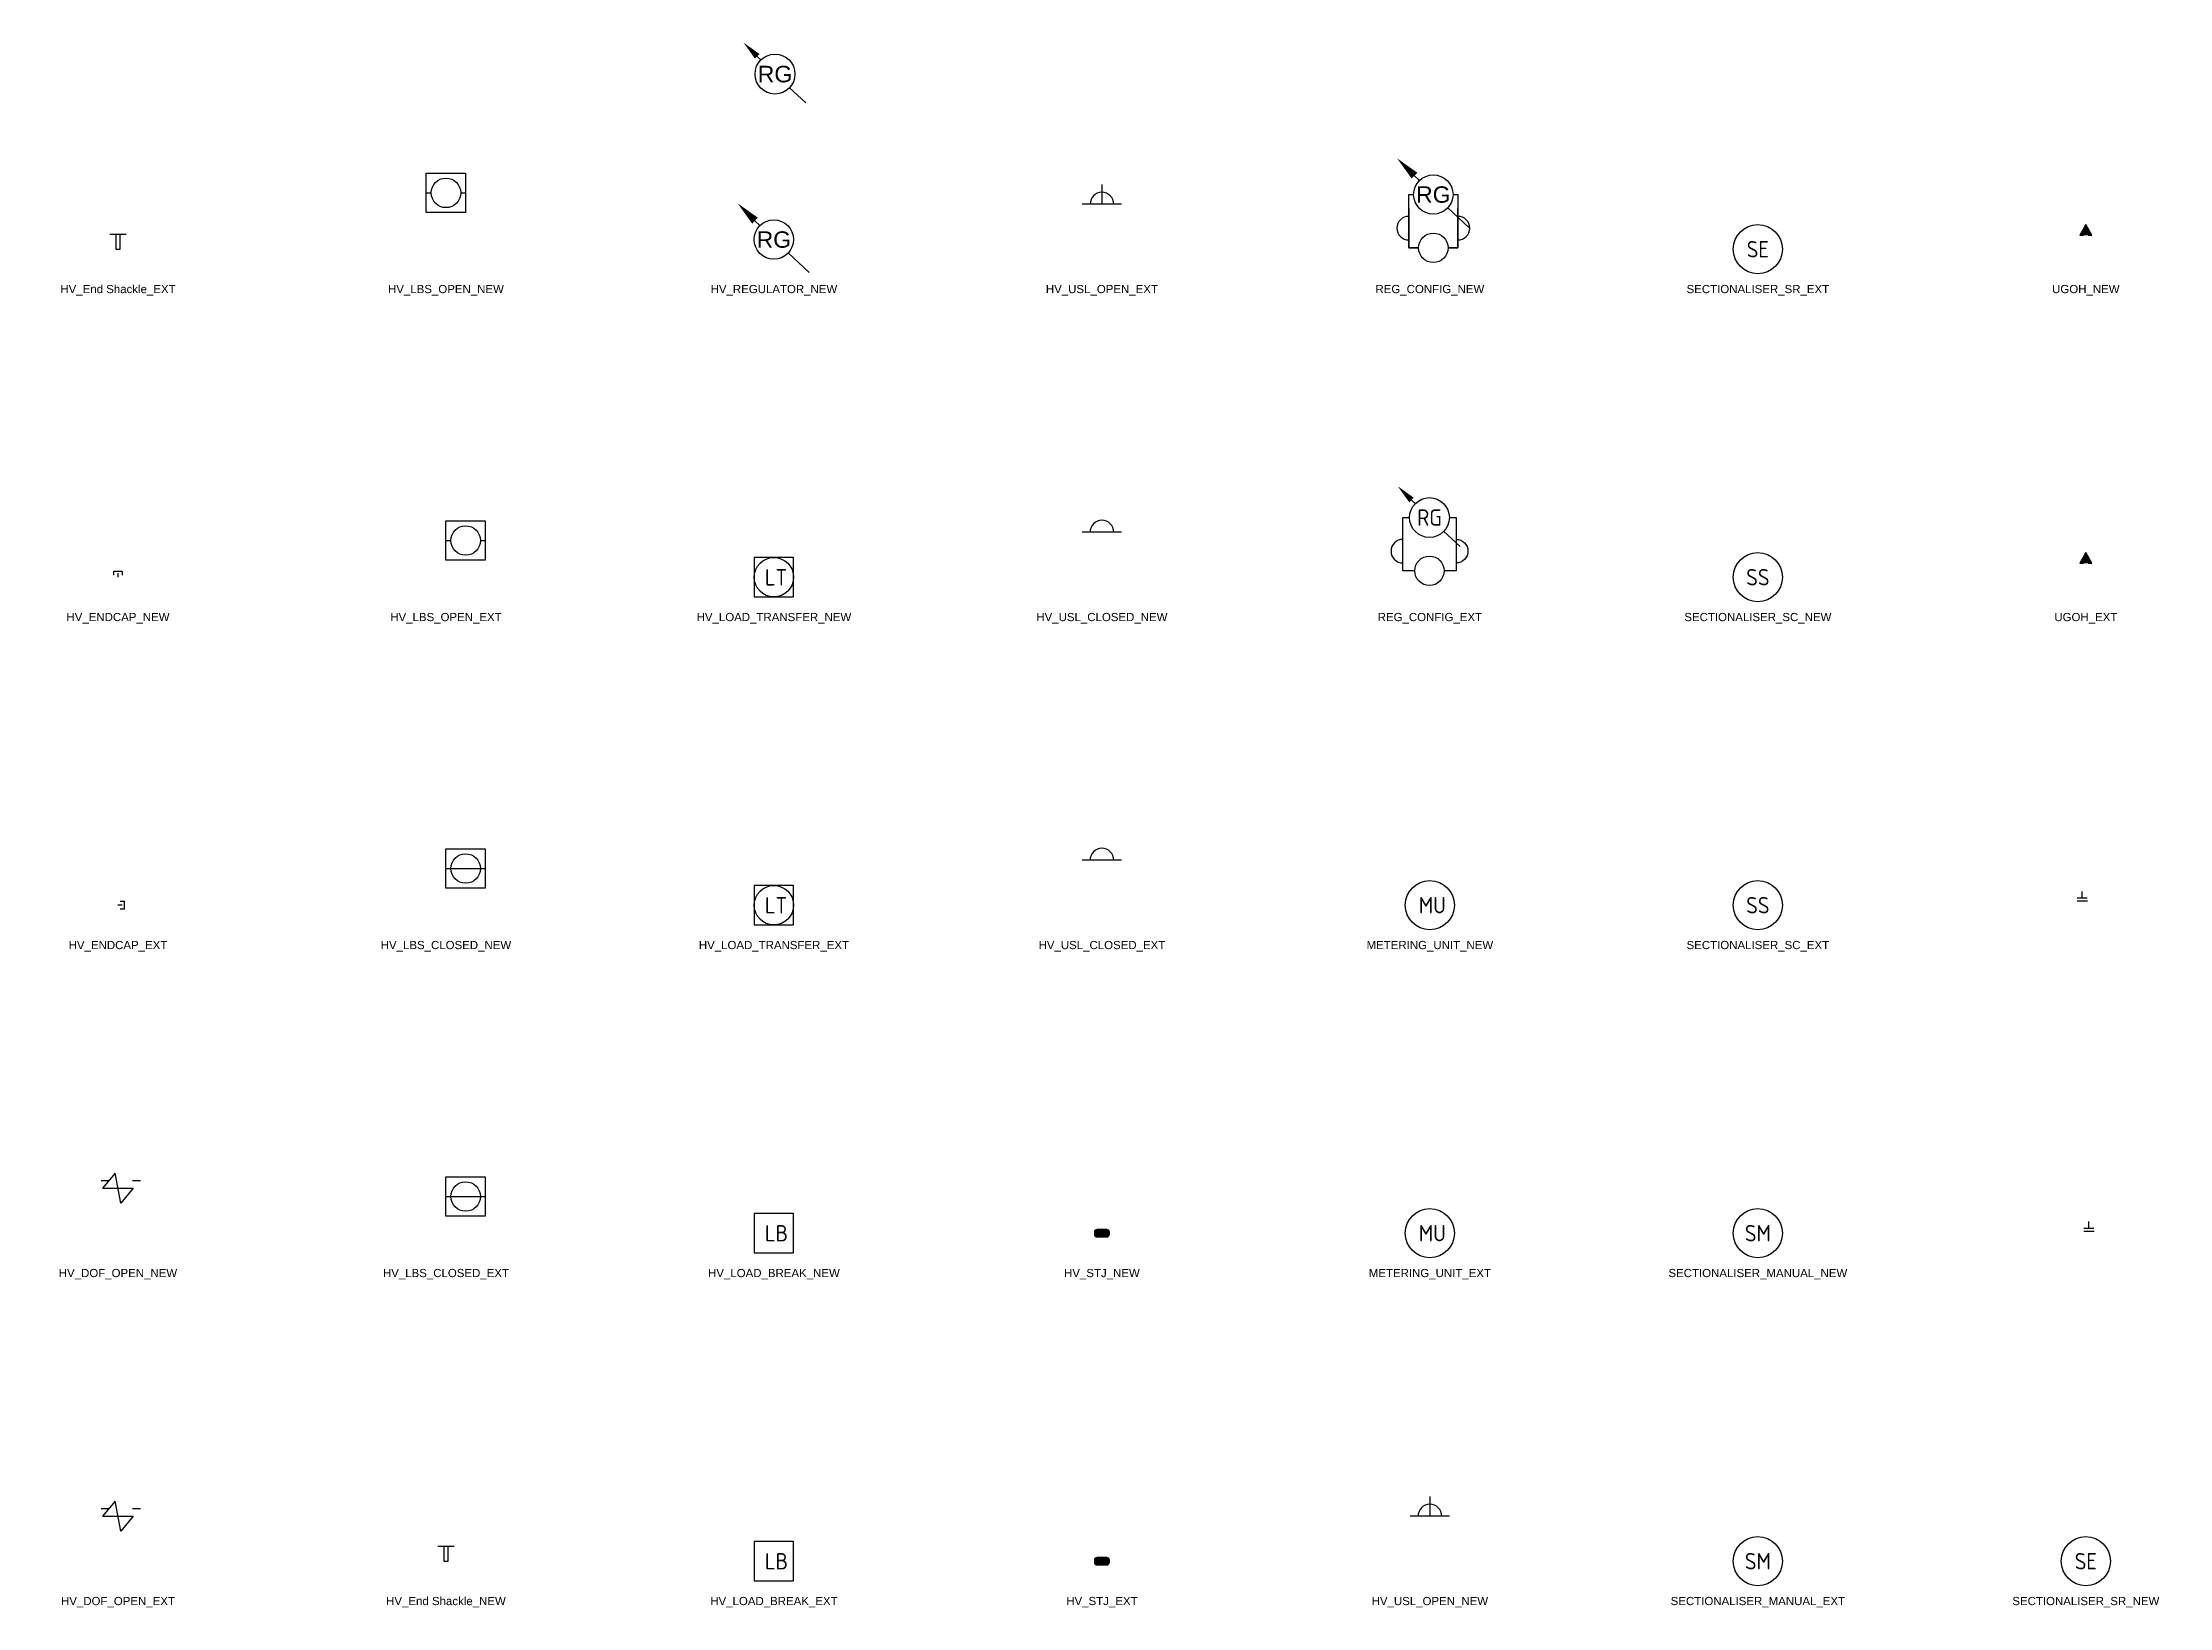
# Model space of a CAD drawing. Header units: metres. Extents: x -282 to 3977, y 160 to 949.
# Drawn here: x 310.1 to 569.5, y 648.3 to 839.1 of the extents above; entities that cross this region are included whole.
import ezdxf
from ezdxf.enums import TextEntityAlignment as Align

# ---------------------------------------------------------------- set-up
doc = ezdxf.new("R2010")
doc.units = ezdxf.units.M
doc.layers.get('0').update_dxf_attribs({"color": 6})
for name, color, linetype in [('Equip_SP_HV_EXT', 7, 'Continuous'), ('Equip_SP_HV_NEW', 2, 'Continuous'), ('Features_HIDE', 1, 'Continuous')]:
    doc.layers.add(name, color=color, linetype=linetype)
doc.styles.add('ARIAL', font='ARIAL.TTF', dxfattribs={"height": 2})
doc.styles.add('HVSW_LABEL', font='ARIAL.TTF', dxfattribs={"height": 3.5})
doc.styles.add('iecISOCP', font='isocp.shx')
doc.styles.add('IESYMBOL1', font='isocp.shx')
doc.styles.get("Standard").update_dxf_attribs({"font": 'ARIAL.TTF'})
doc.styles.add('SWITCH_LABEL', font='ARIAL.TTF', dxfattribs={"height": 2.5})

msp = doc.modelspace()

# ---------------------------------------------------------------- texts
at = {"layer": 'Equip_SP_HV_EXT', "char_height": 1, "attachment_point": 5, "bg_fill": 3, "box_fill_scale": 1.2, "bg_fill_color": 256, "bg_fill_transparency": 0}
for s, insert, width in [('HV_End Shackle_EXT', (319.27, 808.91), 18), ('HV_USL_OPEN_EXT', (439.27, 808.91), 15), ('HV_LBS_OPEN_EXT', (359.27, 768.91), 15), ('REG_CONFIG_EXT', (479.27, 768.91), 14), ('UGOH_EXT', (559.27, 768.91), 8), ('HV_ENDCAP_EXT', (319.27, 728.91), 13), ('HV_LOAD_TRANSFER_EXT', (399.27, 728.91), 20), ('HV_USL_CLOSED_EXT', (439.27, 728.91), 17), ('HV_LBS_CLOSED_EXT', (359.27, 688.91), 17), ('HV_DOF_OPEN_EXT', (319.27, 648.91), 15), ('HV_LOAD_BREAK_EXT', (399.27, 648.91), 17), ('HV_STJ_EXT', (439.27, 648.91), 10)]:
    msp.add_mtext(s, dxfattribs=dict(at, insert=insert, width=width))
at = {"layer": 'Equip_SP_HV_NEW', "char_height": 1, "attachment_point": 5, "bg_fill": 3, "box_fill_scale": 1.2, "bg_fill_color": 256, "bg_fill_transparency": 0}
for s, insert, width in [('HV_LBS_OPEN_NEW', (359.27, 808.91), 15), ('HV_REGULATOR_NEW', (399.27, 808.91), 16), ('REG_CONFIG_NEW', (479.27, 808.91), 14), ('UGOH_NEW', (559.27, 808.91), 8), ('HV_ENDCAP_NEW', (319.27, 768.91), 13), ('HV_LOAD_TRANSFER_NEW', (399.27, 768.91), 20), ('HV_USL_CLOSED_NEW', (439.27, 768.91), 17), ('HV_LBS_CLOSED_NEW', (359.27, 728.91), 17), ('HV_DOF_OPEN_NEW', (319.27, 688.91), 15), ('HV_LOAD_BREAK_NEW', (399.27, 688.91), 17), ('HV_STJ_NEW', (439.27, 688.91), 10), ('HV_End Shackle_NEW', (359.27, 648.91), 18), ('HV_USL_OPEN_NEW', (479.27, 648.91), 15)]:
    msp.add_mtext(s, dxfattribs=dict(at, insert=insert, width=width))

# ---------------------------------------------------------------- blocks, each defined once
blk = doc.blocks.new('*U112')
for tag, flags, p in [('STATE', 9, (1.5, -1.6)), ('Z', 1, (1.5, -2.2)), ('MAINTAINED_BY', 9, (1.5, -1.4)), ('USAGE', 9, (1.5, -1.8)), ('NOTES', 9, (1.5, -2))]:
    blk.add_attdef(tag, text='', height=0.2, dxfattribs=dict(flags=flags)).set_placement(p, align=Align.MIDDLE_LEFT)
blk.add_wipeout([(-0.25, 0), (-0.25, 1.81), (0.25, 1.81), (0.25, 0)])
blk.add_line((1, 1.81), (-1, 1.81))
blk.add_lwpolyline([(-0.25, 0), (0.25, 0), (0.25, 1.81), (-0.25, 1.81)], close=True)
at = {"flags": 9}
for tag, p in [('CONNECTOR_TYPE', (1.5, 0)), ('CONSTRUCTED_VOLTAGE', (1.5, -0.2)), ('OPERATING_VOLTAGE', (1.5, -0.6)), ('ORIENTATION', (1.5, -0.8)), ('OWNED_BY', (1.5, -1)), ('OPERATED_BY', (1.5, -1.2)), ('NO_PHASES', (1.5, -0.4))]:
    blk.add_attdef(tag, text='', height=0.2, dxfattribs=at).set_placement(p, align=Align.MIDDLE_LEFT)
blk = doc.blocks.new('*U96')
blk.add_line((0, 4.48), (4.8, 4.48))
for points in [[(0, 4.48), (0, 6.87), (4.8, 6.87), (4.8, 2.08), (0, 2.08), (0, 4.48)], [(4.2, 4.48), (4.8, 4.48)]]:
    blk.add_lwpolyline(points)
blk.add_circle((2.4, 4.48), 1.8)
for tag, height, flags, p in [('ASSET_NUM', 2.5, 8, (2, 2)), ('ACTUAL_STATUS', 0.2, 9, (1.5, 0)), ('CONSTRUCTED_VOLTAGE', 0.2, 9, (1.5, -0.2)), ('OPERATING_VOLTAGE', 0.2, 9, (1.5, -0.6)), ('ORIENTATION', 0.2, 9, (1.5, -0.8)), ('OWNED_BY', 0.2, 9, (1.5, -1)), ('OPERATED_BY', 0.2, 9, (1.5, -1.2)), ('SWITCH_TYPE', 0.2, 9, (1.5, -1.6)), ('STREETNAME', 0.2, 9, (1.5, -2.6)), ('NO_PHASES', 0.2, 9, (1.5, -0.4)), ('MAINTAINED_BY', 0.2, 9, (1.5, -1.4)), ('USAGE', 0.2, 9, (1.5, -1.8)), ('LEGEND', 0.2, 9, (1.5, -2)), ('LOCATION', 0.2, 9, (1.5, -2.2)), ('NOTES', 0.2, 9, (1.5, -2.4)), ('SUBURB', 0.2, 9, (1.5, -2.8)), ('Z', 0.2, 1, (1.5, -3.2)), ('LABEL_ALIGNMENT', 0.2, 9, (1.5, -3))]:
    blk.add_attdef(tag, text='', height=height, dxfattribs=dict(flags=flags)).set_placement(p, align=Align.MIDDLE_LEFT)
blk = doc.blocks.new('*U103')
blk.add_line((0, 4.48), (4.8, 4.48))
blk.add_lwpolyline([(0, 4.48), (0, 6.87), (4.8, 6.87), (4.8, 2.08), (0, 2.08), (0, 4.48)])
blk.add_circle((2.4, 4.48), 1.8)
for tag, height, flags, p in [('ASSET_NUM', 3.5, 8, (2, 2)), ('ACTUAL_STATUS', 0.2, 9, (1.5, 0)), ('CONSTRUCTED_VOLTAGE', 0.2, 9, (1.5, -0.2)), ('OPERATING_VOLTAGE', 0.2, 9, (1.5, -0.6)), ('ORIENTATION', 0.2, 9, (1.5, -0.8)), ('OWNED_BY', 0.2, 9, (1.5, -1)), ('OPERATED_BY', 0.2, 9, (1.5, -1.2)), ('STATE', 0.2, 9, (1.5, -1.6)), ('SWITCH_TYPE', 0.2, 9, (1.5, -1.8)), ('NO_PHASES', 0.2, 9, (1.5, -0.4)), ('MAINTAINED_BY', 0.2, 9, (1.5, -1.4)), ('USAGE', 0.2, 9, (1.5, -2)), ('LEGEND', 0.2, 9, (1.5, -2.2)), ('LOCATION', 0.2, 9, (1.5, -2.4)), ('NOTES', 0.2, 9, (1.5, -2.6)), ('STREETNAME', 0.2, 9, (1.5, -2.8)), ('SUBURB', 0.2, 9, (1.5, -3)), ('Z', 0.2, 1, (1.5, -3.4)), ('LABEL_ALIGNMENT', 0.2, 9, (1.5, -3.2))]:
    blk.add_attdef(tag, text='', height=height, dxfattribs=dict(flags=flags)).set_placement(p, align=Align.MIDDLE_LEFT)
blk = doc.blocks.new('*U97')
for p, q in [((0, 4.48), (0.6, 4.48)), ((4.2, 4.48), (4.8, 4.48))]:
    blk.add_line(p, q)
blk.add_lwpolyline([(0, 4.48), (0, 6.87), (4.8, 6.87), (4.8, 2.08), (0, 2.08), (0, 4.48)])
blk.add_circle((2.4, 4.48), 1.8)
for tag, height, flags, p in [('ASSET_NUM', 2.5, 8, (2, 2)), ('ACTUAL_STATUS', 0.2, 9, (1.5, 0)), ('CONSTRUCTED_VOLTAGE', 0.2, 9, (1.5, -0.2)), ('OPERATING_VOLTAGE', 0.2, 9, (1.5, -0.6)), ('ORIENTATION', 0.2, 9, (1.5, -0.8)), ('OWNED_BY', 0.2, 9, (1.5, -1)), ('OPERATED_BY', 0.2, 9, (1.5, -1.2)), ('SWITCH_TYPE', 0.2, 9, (1.5, -1.6)), ('STREETNAME', 0.2, 9, (1.5, -2.6)), ('NO_PHASES', 0.2, 9, (1.5, -0.4)), ('MAINTAINED_BY', 0.2, 9, (1.5, -1.4)), ('USAGE', 0.2, 9, (1.5, -1.8)), ('LEGEND', 0.2, 9, (1.5, -2)), ('LOCATION', 0.2, 9, (1.5, -2.2)), ('NOTES', 0.2, 9, (1.5, -2.4)), ('SUBURB', 0.2, 9, (1.5, -2.8)), ('Z', 0.2, 1, (1.5, -3.2)), ('LABEL_ALIGNMENT', 0.2, 9, (1.5, -3))]:
    blk.add_attdef(tag, text='', height=height, dxfattribs=dict(flags=flags)).set_placement(p, align=Align.MIDDLE_LEFT)
blk = doc.blocks.new('*U104')
for p, q in [((-2.4, 6.87), (-1.8, 6.87)), ((1.8, 6.87), (2.4, 6.87))]:
    blk.add_line(p, q)
blk.add_lwpolyline([(-2.4, 6.87), (-2.4, 9.27), (2.4, 9.27), (2.4, 4.48), (-2.4, 4.48), (-2.4, 6.87)])
blk.add_circle((0, 6.87), 1.8)
for tag, height, flags, p in [('ASSET_NUM', 3.5, 8, (2, 2)), ('ACTUAL_STATUS', 0.2, 9, (1.5, 0)), ('CONSTRUCTED_VOLTAGE', 0.2, 9, (1.5, -0.2)), ('OPERATING_VOLTAGE', 0.2, 9, (1.5, -0.6)), ('ORIENTATION', 0.2, 9, (1.5, -0.8)), ('OWNED_BY', 0.2, 9, (1.5, -1)), ('OPERATED_BY', 0.2, 9, (1.5, -1.2)), ('STATE', 0.2, 9, (1.5, -1.6)), ('SWITCH_TYPE', 0.2, 9, (1.5, -1.8)), ('NO_PHASES', 0.2, 9, (1.5, -0.4)), ('MAINTAINED_BY', 0.2, 9, (1.5, -1.4)), ('USAGE', 0.2, 9, (1.5, -2)), ('LEGEND', 0.2, 9, (1.5, -2.2)), ('LOCATION', 0.2, 9, (1.5, -2.4)), ('NOTES', 0.2, 9, (1.5, -2.6)), ('STREETNAME', 0.2, 9, (1.5, -2.8)), ('SUBURB', 0.2, 9, (1.5, -3)), ('Z', 0.2, 1, (1.5, -3.4)), ('LABEL_ALIGNMENT', 0.2, 9, (1.5, -3.2))]:
    blk.add_attdef(tag, text='', height=height, dxfattribs=dict(flags=flags)).set_placement(p, align=Align.MIDDLE_LEFT)
blk = doc.blocks.new('HV_DOF_OPEN_EXT')
for p, q in [((-2.07, 6.42), (-1.11, 6.42)), ((1.77, 6.42), (2.73, 6.42))]:
    blk.add_line(p, q)
blk.add_lwpolyline([(-0.34, 7.34), (-1.87, 5.5), (1.87, 5.5), (0.34, 3.66)], close=True)
for tag, height, flags, p in [('ASSET_NUM', 2.5, 8, (2, 2)), ('STREET_CODE', 0.2, 9, (1.5, 0)), ('ACTUAL_STATUS', 0.2, 9, (1.5, -0.2)), ('CONSTRUCTED_VOLTAGE', 0.2, 9, (1.5, -0.4)), ('OPERATING_VOLTAGE', 0.2, 9, (1.5, -0.8)), ('ORIENTATION', 0.2, 9, (1.5, -1)), ('OWNED_BY', 0.2, 9, (1.5, -1.2)), ('OPERATED_BY', 0.2, 9, (1.5, -1.4)), ('STATE', 0.2, 9, (1.5, -1.8)), ('SWITCH_TYPE', 0.2, 9, (1.5, -2)), ('NO_PHASES', 0.2, 9, (1.5, -0.6)), ('MAINTAINED_BY', 0.2, 9, (1.5, -1.6)), ('USAGE', 0.2, 9, (1.5, -2.2)), ('LEGEND', 0.2, 9, (1.5, -2.4)), ('LOCATION', 0.2, 9, (1.5, -2.6)), ('STREETNAME', 0.2, 9, (1.5, -2.8)), ('SUBURB', 0.2, 9, (1.5, -3)), ('Z', 0.2, 1, (1.5, -3.6)), ('NOTES', 0.2, 9, (1.5, -3.2)), ('LABEL_ALIGNMENT', 0.2, 9, (1.5, -3.4))]:
    blk.add_attdef(tag, text='', height=height, dxfattribs=dict(flags=flags)).set_placement(p, align=Align.MIDDLE_LEFT)
blk = doc.blocks.new('*U102')
for p, q in [((-2.07, 6.42), (-1.11, 6.42)), ((1.77, 6.42), (2.73, 6.42))]:
    blk.add_line(p, q)
blk.add_lwpolyline([(-0.34, 7.34), (-1.87, 5.5), (1.87, 5.5), (0.34, 3.66)], close=True)
for tag, height, flags, p in [('ASSET_NUM', 3.5, 8, (2, 2)), ('STREET_CODE', 0.2, 9, (1.5, 0)), ('ACTUAL_STATUS', 0.2, 9, (1.5, -0.2)), ('CONSTRUCTED_VOLTAGE', 0.2, 9, (1.5, -0.4)), ('OPERATING_VOLTAGE', 0.2, 9, (1.5, -0.8)), ('ORIENTATION', 0.2, 9, (1.5, -1)), ('OWNED_BY', 0.2, 9, (1.5, -1.2)), ('OPERATED_BY', 0.2, 9, (1.5, -1.4)), ('STATE', 0.2, 9, (1.5, -1.8)), ('SWITCH_TYPE', 0.2, 9, (1.5, -2)), ('SUBURB', 0.2, 9, (1.5, -2.6)), ('NO_PHASES', 0.2, 9, (1.5, -0.6)), ('MAINTAINED_BY', 0.2, 9, (1.5, -1.6)), ('USAGE', 0.2, 9, (1.5, -2.2)), ('LEGEND', 0.2, 9, (1.5, -2.4)), ('STREETNAME', 0.2, 9, (1.5, -2.8)), ('Z', 0.2, 1, (1.5, -3.6)), ('LOCATION', 0.2, 9, (1.5, -3)), ('NOTES', 0.2, 9, (1.5, -3.2)), ('LABEL_ALIGNMENT', 0.2, 9, (1.5, -3.4))]:
    blk.add_attdef(tag, text='', height=height, dxfattribs=dict(flags=flags)).set_placement(p, align=Align.MIDDLE_LEFT)
blk = doc.blocks.new('HV_ENDCAP_EXT')
for points in [[(0.5, 0), (0, 0)], [(0.25, 0.5), (0.75, 0.5), (0.75, -0.5), (0.25, -0.5)]]:
    blk.add_lwpolyline(points)
for tag, flags, p in [('CONNECTOR_TYPE', 9, (1.5, 0)), ('CONSTRUCTED_VOLTAGE', 9, (1.5, -0.2)), ('OPERATING_VOLTAGE', 9, (1.5, -0.6)), ('ORIENTATION', 9, (1.5, -0.8)), ('OWNED_BY', 9, (1.5, -1)), ('OPERATED_BY', 9, (1.5, -1.2)), ('STATE', 9, (1.5, -1.6)), ('Z', 1, (1.5, -2.4)), ('NO_PHASES', 9, (1.5, -0.4)), ('MAINTAINED_BY', 9, (1.5, -1.4)), ('USAGE', 9, (1.5, -1.8)), ('LEGEND', 9, (1.5, -2)), ('NOTES', 9, (1.5, -2.2))]:
    blk.add_attdef(tag, text='', height=0.2, dxfattribs=dict(flags=flags)).set_placement(p, align=Align.MIDDLE_LEFT)
blk = doc.blocks.new('HV_ENDCAP_NEW')
for points in [[(-0.5, 0.25), (-0.5, 0.75), (0.5, 0.75), (0.5, 0.25)], [(0, 0.5), (0, 0)]]:
    blk.add_lwpolyline(points)
for tag, flags, p in [('CONNECTOR_TYPE', 9, (1.5, 0)), ('CONSTRUCTED_VOLTAGE', 9, (1.5, -0.2)), ('OPERATING_VOLTAGE', 9, (1.5, -0.6)), ('ORIENTATION', 9, (1.5, -0.8)), ('OWNED_BY', 9, (1.5, -1)), ('OPERATED_BY', 9, (1.5, -1.2)), ('STATE', 9, (1.5, -1.6)), ('Z', 1, (1.5, -2.4)), ('NO_PHASES', 9, (1.5, -0.4)), ('MAINTAINED_BY', 9, (1.5, -1.4)), ('USAGE', 9, (1.5, -1.8)), ('LEGEND', 9, (1.5, -2)), ('NOTES', 9, (1.5, -2.2))]:
    blk.add_attdef(tag, text='', height=0.2, dxfattribs=dict(flags=flags)).set_placement(p, align=Align.MIDDLE_LEFT)
blk = doc.blocks.new('*U113')
for tag, flags, p in [('STATE', 9, (1.5, -1.6)), ('Z', 1, (1.5, -2.2)), ('MAINTAINED_BY', 9, (1.5, -1.4)), ('USAGE', 9, (1.5, -1.8)), ('NOTES', 9, (1.5, -2))]:
    blk.add_attdef(tag, text='', height=0.2, dxfattribs=dict(flags=flags)).set_placement(p, align=Align.MIDDLE_LEFT)
blk.add_wipeout([(-0.25, 0), (-0.25, 1.81), (0.25, 1.81), (0.25, 0)])
blk.add_line((1, 1.81), (-1, 1.81))
blk.add_lwpolyline([(-0.25, 0), (0.25, 0), (0.25, 1.81), (-0.25, 1.81)], close=True)
at = {"flags": 9}
for tag, p in [('CONNECTOR_TYPE', (1.5, 0)), ('CONSTRUCTED_VOLTAGE', (1.5, -0.2)), ('OPERATING_VOLTAGE', (1.5, -0.6)), ('ORIENTATION', (1.5, -0.8)), ('OWNED_BY', (1.5, -1)), ('OPERATED_BY', (1.5, -1.2)), ('NO_PHASES', (1.5, -0.4))]:
    blk.add_attdef(tag, text='', height=0.2, dxfattribs=at).set_placement(p, align=Align.MIDDLE_LEFT)
blk = doc.blocks.new('HV_LOAD_BREAK_EXT')
blk.add_lwpolyline([(-2.4, -2.4), (2.4, -2.4), (2.4, 2.4), (-2.4, 2.4)], close=True)
at = {"insert": (-1.1, 0.99), "char_height": 2, "width": 2.9628, "attachment_point": 1}
blk.add_mtext('{\\Fisocp|c0;LB}', dxfattribs=at)
for tag, height, flags, p in [('ASSET_NUM', 2.5, 8, (2, 2)), ('STREET_CODE', 0.2, 9, (1.5, 0)), ('ACTUAL_STATUS', 0.2, 9, (1.5, -0.2)), ('CONSTRUCTED_VOLTAGE', 0.2, 9, (1.5, -0.4)), ('OPERATING_VOLTAGE', 0.2, 9, (1.5, -0.8)), ('ORIENTATION', 0.2, 9, (1.5, -1)), ('OWNED_BY', 0.2, 9, (1.5, -1.2)), ('OPERATED_BY', 0.2, 9, (1.5, -1.4)), ('STATE', 0.2, 9, (1.5, -1.8)), ('SWITCH_TYPE', 0.2, 9, (1.5, -2)), ('NO_PHASES', 0.2, 9, (1.5, -0.6)), ('MAINTAINED_BY', 0.2, 9, (1.5, -1.6)), ('USAGE', 0.2, 9, (1.5, -2.2)), ('LEGEND', 0.2, 9, (1.5, -2.4)), ('LOCATION', 0.2, 9, (1.5, -2.6)), ('STREETNAME', 0.2, 9, (1.5, -2.8)), ('SUBURB', 0.2, 9, (1.5, -3)), ('Z', 0.2, 1, (1.5, -3.6)), ('NOTES', 0.2, 9, (1.5, -3.2)), ('LABEL_ALIGNMENT', 0.2, 9, (1.5, -3.4))]:
    blk.add_attdef(tag, text='', height=height, dxfattribs=dict(flags=flags)).set_placement(p, align=Align.MIDDLE_LEFT)
blk = doc.blocks.new('*U105')
blk.add_lwpolyline([(-2.4, -2.4), (2.4, -2.4), (2.4, 2.4), (-2.4, 2.4)], close=True)
at = {"insert": (-1.1, 0.99), "char_height": 2, "width": 2.9628, "attachment_point": 1}
blk.add_mtext('{\\Fisocp|c0;LB}', dxfattribs=at)
for tag, height, flags, p in [('ASSET_NUM', 3.5, 8, (2, 2)), ('STREET_CODE', 0.2, 9, (1.5, 0)), ('ACTUAL_STATUS', 0.2, 9, (1.5, -0.2)), ('CONSTRUCTED_VOLTAGE', 0.2, 9, (1.5, -0.4)), ('OPERATING_VOLTAGE', 0.2, 9, (1.5, -0.8)), ('ORIENTATION', 0.2, 9, (1.5, -1)), ('OWNED_BY', 0.2, 9, (1.5, -1.2)), ('OPERATED_BY', 0.2, 9, (1.5, -1.4)), ('STATE', 0.2, 9, (1.5, -1.8)), ('SWITCH_TYPE', 0.2, 9, (1.5, -2)), ('SUBURB', 0.2, 9, (1.5, -2.6)), ('NO_PHASES', 0.2, 9, (1.5, -0.6)), ('MAINTAINED_BY', 0.2, 9, (1.5, -1.6)), ('USAGE', 0.2, 9, (1.5, -2.2)), ('LEGEND', 0.2, 9, (1.5, -2.4)), ('STREETNAME', 0.2, 9, (1.5, -2.8)), ('Z', 0.2, 1, (1.5, -3.6)), ('LOCATION', 0.2, 9, (1.5, -3)), ('NOTES', 0.2, 9, (1.5, -3.2)), ('LABEL_ALIGNMENT', 0.2, 9, (1.5, -3.4))]:
    blk.add_attdef(tag, text='', height=height, dxfattribs=dict(flags=flags)).set_placement(p, align=Align.MIDDLE_LEFT)
blk = doc.blocks.new('HV_LOAD_TRANSFER_EXT')
blk.add_lwpolyline([(-2.4, -2.4), (2.4, -2.4), (2.4, 2.4), (-2.4, 2.4)], close=True)
blk.add_circle((0, 0), 2.4)
at = {"insert": (-1.1, 0.99), "char_height": 2, "width": 2.9628, "attachment_point": 1}
blk.add_mtext('{\\Fisocp|c0;LT}', dxfattribs=at)
for tag, height, flags, p in [('ASSET_NUM', 2.5, 8, (2, 2)), ('STREET_CODE', 0.2, 9, (1.5, 0)), ('ACTUAL_STATUS', 0.2, 9, (1.5, -0.2)), ('CONSTRUCTED_VOLTAGE', 0.2, 9, (1.5, -0.4)), ('OPERATING_VOLTAGE', 0.2, 9, (1.5, -0.8)), ('ORIENTATION', 0.2, 9, (1.5, -1)), ('OWNED_BY', 0.2, 9, (1.5, -1.2)), ('OPERATED_BY', 0.2, 9, (1.5, -1.4)), ('STATE', 0.2, 9, (1.5, -1.8)), ('SWITCH_TYPE', 0.2, 9, (1.5, -2)), ('STREETNAME', 0.2, 9, (1.5, -2.6)), ('NO_PHASES', 0.2, 9, (1.5, -0.6)), ('MAINTAINED_BY', 0.2, 9, (1.5, -1.6)), ('USAGE', 0.2, 9, (1.5, -2.2)), ('LOCATION', 0.2, 9, (1.5, -2.4)), ('SUBURB', 0.2, 9, (1.5, -2.8)), ('Z', 0.2, 1, (1.5, -3.4)), ('NOTES', 0.2, 9, (1.5, -3)), ('LABEL_ALIGNMENT', 0.2, 9, (1.5, -3.2))]:
    blk.add_attdef(tag, text='', height=height, dxfattribs=dict(flags=flags)).set_placement(p, align=Align.MIDDLE_LEFT)
blk = doc.blocks.new('*U106')
blk.add_lwpolyline([(-2.4, -2.4), (2.4, -2.4), (2.4, 2.4), (-2.4, 2.4)], close=True)
blk.add_circle((0, 0), 2.4)
at = {"insert": (-1.1, 0.99), "char_height": 2, "width": 2.9628, "attachment_point": 1}
blk.add_mtext('{\\Fisocp|c0;LT}', dxfattribs=at)
for tag, height, flags, p in [('ASSET_NUM', 3.5, 8, (2, 2)), ('STREET_CODE', 0.2, 9, (1.5, 0)), ('ACTUAL_STATUS', 0.2, 9, (1.5, -0.2)), ('CONSTRUCTED_VOLTAGE', 0.2, 9, (1.5, -0.4)), ('OPERATING_VOLTAGE', 0.2, 9, (1.5, -0.8)), ('ORIENTATION', 0.2, 9, (1.5, -1)), ('OWNED_BY', 0.2, 9, (1.5, -1.2)), ('OPERATED_BY', 0.2, 9, (1.5, -1.4)), ('STATE', 0.2, 9, (1.5, -1.8)), ('SWITCH_TYPE', 0.2, 9, (1.5, -2)), ('SUBURB', 0.2, 9, (1.5, -2.4)), ('STREETNAME', 0.2, 9, (1.5, -2.6)), ('NO_PHASES', 0.2, 9, (1.5, -0.6)), ('MAINTAINED_BY', 0.2, 9, (1.5, -1.6)), ('USAGE', 0.2, 9, (1.5, -2.2)), ('Z', 0.2, 1, (1.5, -3.4)), ('LOCATION', 0.2, 9, (1.5, -2.8)), ('NOTES', 0.2, 9, (1.5, -3)), ('LABEL_ALIGNMENT', 0.2, 9, (1.5, -3.2))]:
    blk.add_attdef(tag, text='', height=height, dxfattribs=dict(flags=flags)).set_placement(p, align=Align.MIDDLE_LEFT)
blk = doc.blocks.new('*U111')
blk.add_wipeout([(0, 2.4), (-0.3, 2.38), (-0.6, 2.32), (-0.88, 2.23), (-1.16, 2.1), (-1.41, 1.94), (-1.64, 1.75), (-1.85, 1.53), (-2.03, 1.29), (-2.17, 1.02), (-2.28, 0.74), (-2.36, 0.45), (-2.4, 0.15), (-2.4, -0.15), (-2.36, -0.45), (-2.28, -0.74), (-2.17, -1.02), (-2.03, -1.29), (-1.85, -1.53), (-1.64, -1.75), (-1.41, -1.94), (-1.16, -2.1), (-0.88, -2.23), (-0.6, -2.32), (-0.3, -2.38), (0, -2.4), (0.3, -2.38), (0.6, -2.32), (0.88, -2.23), (1.16, -2.1), (1.41, -1.94), (1.64, -1.75), (1.85, -1.53), (2.03, -1.29), (2.17, -1.02), (2.28, -0.74), (2.36, -0.45), (2.4, -0.15), (2.4, 0.15), (2.36, 0.45), (2.28, 0.74), (2.17, 1.02), (2.03, 1.29), (1.85, 1.53), (1.64, 1.75), (1.41, 1.94), (1.16, 2.1), (0.88, 2.23), (0.6, 2.32), (0.3, 2.38)])
for p, q in [((-2.3, 2.3), (-1.7, 1.7)), ((1.75, -1.64), (4.32, -4.03))]:
    blk.add_line(p, q)
blk.add_circle((0, 0), 2.4)
blk.add_solid([(-2.65, 1.95), (-4.42, 4.42), (-1.95, 2.66)])
blk.add_text('RG', height=2).set_placement((0, 0), align=Align.MIDDLE_CENTER)
for tag, height, flags, p in [('ASSET_NUM', 3.5, 8, (2, 2)), ('STREET_CODE', 0.2, 9, (1.5, 0)), ('CONSTRUCTED_VOLTAGE', 0.2, 9, (1.5, -0.2)), ('OPERATING_VOLTAGE', 0.2, 9, (1.5, -0.6)), ('ORIENTATION', 0.2, 9, (1.5, -0.8)), ('OWNED_BY', 0.2, 9, (1.5, -1)), ('OPERATED_BY', 0.2, 9, (1.5, -1.2)), ('STATE', 0.2, 9, (1.5, -1.8)), ('SUBURB', 0.2, 9, (1.5, -2.4)), ('STREETNAME', 0.2, 9, (1.5, -2.6)), ('NO_PHASES', 0.2, 9, (1.5, -0.4)), ('MAINTAINED_BY', 0.2, 9, (1.5, -1.4)), ('REGULATOR_TYPE', 0.2, 9, (1.5, -1.6)), ('USAGE', 0.2, 9, (1.5, -2)), ('LEGEND', 0.2, 9, (1.5, -2.2)), ('Z', 0.2, 1, (1.5, -3.2)), ('LOCATION', 0.2, 9, (1.5, -2.8)), ('NOTES', 0.2, 9, (1.5, -3))]:
    blk.add_attdef(tag, text='', height=height, dxfattribs=dict(flags=flags)).set_placement(p, align=Align.MIDDLE_LEFT)
blk = doc.blocks.new('*U98')
for p, q in [((-2.16, 2.16), (-1.68, 1.68)), ((1.74, -1.62), (3.77, -3.52))]:
    blk.add_line(p, q)
blk.add_circle((0, 0), 2.43)
blk.add_solid([(-2.44, 1.88), (-3.84, 3.84), (-1.88, 2.44)])
blk.add_text('RG', height=2.012).set_placement((0, 0), align=Align.MIDDLE_CENTER)
for tag, height, flags, p in [('ASSET_NUM', 2.5, 8, (2, 2)), ('STREET_CODE', 0.2, 9, (1.5, 0)), ('CONSTRUCTED_VOLTAGE', 0.2, 9, (1.5, -0.2)), ('OPERATING_VOLTAGE', 0.2, 9, (1.5, -0.6)), ('OPERATED_BY', 0.2, 9, (1.5, -0.8)), ('ORIENTATION', 0.2, 9, (1.5, -1.2)), ('OWNED_BY', 0.2, 9, (1.5, -1.4)), ('STATE', 0.2, 9, (1.5, -1.8)), ('STREETNAME', 0.2, 9, (1.5, -2.6)), ('NO_PHASES', 0.2, 9, (1.5, -0.4)), ('MAINTAINED_BY', 0.2, 9, (1.5, -1)), ('REGULATOR_TYPE', 0.2, 9, (1.5, -1.6)), ('USAGE', 0.2, 9, (1.5, -2)), ('LEGEND', 0.2, 9, (1.5, -2.2)), ('LOCATION', 0.2, 9, (1.5, -2.4)), ('SUBURB', 0.2, 9, (1.5, -2.8)), ('Z', 0.2, 1, (1.5, -3.2)), ('NOTES', 0.2, 9, (1.5, -3))]:
    blk.add_attdef(tag, text='', height=height, dxfattribs=dict(flags=flags)).set_placement(p, align=Align.MIDDLE_LEFT)
blk = doc.blocks.new('HV_STJ_EXT')
h = blk.add_hatch(color=256)
edge = h.paths.add_edge_path()
edge.add_ellipse((-0.59, 0.13), major_axis=(0.226, 0.226), ratio=1, start_angle=45, end_angle=135)
edge.add_line((-0.91, 0.13), (-0.91, -0.13))
edge.add_ellipse((-0.59, -0.13), major_axis=(0.226, 0.226), ratio=1, start_angle=135, end_angle=225)
edge.add_line((-0.59, -0.45), (0.59, -0.45))
edge.add_ellipse((0.59, -0.13), major_axis=(-0.226, 0.226), ratio=1, start_angle=135, end_angle=225)
edge.add_line((0.91, -0.13), (0.91, 0.13))
edge.add_ellipse((0.59, 0.13), major_axis=(-0.226, 0.226), ratio=1, start_angle=225, end_angle=315)
edge.add_line((0.59, 0.45), (-0.59, 0.45))
blk.add_lwpolyline([(-0.91, 0.13), (-0.91, -0.13, 0.414214), (-0.59, -0.45), (0.59, -0.45, 0.414214), (0.91, -0.13), (0.91, 0.13, 0.414214), (0.59, 0.45), (-0.59, 0.45, 0.414214)], format="xyb", close=True)
for tag, flags, p in [('ORIENTATION', 9, (1.5, 0)), ('Z', 1, (1.5, -0.8)), ('USAGE', 9, (1.5, -0.2)), ('LEGEND', 9, (1.5, -0.4)), ('NOTES', 9, (1.5, -0.6))]:
    blk.add_attdef(tag, text='', height=0.2, dxfattribs=dict(flags=flags)).set_placement(p, align=Align.MIDDLE_LEFT)
blk = doc.blocks.new('HV_STJ_NEW')
blk.add_hatch(color=256).paths.add_polyline_path([(0.91, 0.13, 0.414214), (0.59, 0.45), (-0.59, 0.45, 0.414214), (-0.91, 0.13), (-0.91, -0.13, 0.414214), (-0.59, -0.45), (0.59, -0.45, 0.414214), (0.91, -0.13)])
blk.add_lwpolyline([(-0.91, 0.13), (-0.91, -0.13, 0.414214), (-0.59, -0.45), (0.59, -0.45, 0.414214), (0.91, -0.13), (0.91, 0.13, 0.414214), (0.59, 0.45), (-0.59, 0.45, 0.414214)], format="xyb", close=True)
for tag, flags, p in [('ORIENTATION', 9, (1.5, 0)), ('OWNED_BY', 9, (1.5, -0.8)), ('OPERATED_BY', 9, (1.5, -1)), ('TYPE', 9, (1.5, -1.4)), ('OPERATING_VOLTAGE', 9, (1.5, -1.6)), ('CONSTRUCTED_VOLTAGE', 9, (1.5, -1.8)), ('Z', 1, (1.5, -2.2)), ('USAGE', 9, (1.5, -0.2)), ('LEGEND', 9, (1.5, -0.4)), ('NOTES', 9, (1.5, -0.6)), ('MAINTAINED_BY', 9, (1.5, -1.2)), ('NUMBER_OF_PHASES', 9, (1.5, -2))]:
    blk.add_attdef(tag, text='', height=0.2, dxfattribs=dict(flags=flags)).set_placement(p, align=Align.MIDDLE_LEFT)
blk = doc.blocks.new('HV_USL_CLOSED_EXT')
blk.add_line((2.4, 5.5), (-2.4, 5.5))
blk.add_lwpolyline([(1.44, 5.5, 0.414214), (0, 6.94, 0.414214), (-1.44, 5.5)], format="xyb")
for tag, height, flags, p in [('ASSET_NUM', 2.5, 8, (2, 2)), ('STREET_CODE', 0.2, 9, (1.5, 0)), ('ACTUAL_STATUS', 0.2, 9, (1.5, -0.2)), ('CONSTRUCTED_VOLTAGE', 0.2, 9, (1.5, -0.4)), ('OPERATING_VOLTAGE', 0.2, 9, (1.5, -0.8)), ('ORIENTATION', 0.2, 9, (1.5, -1)), ('OWNED_BY', 0.2, 9, (1.5, -1.2)), ('OPERATED_BY', 0.2, 9, (1.5, -1.4)), ('STATE', 0.2, 9, (1.5, -1.8)), ('SWITCH_TYPE', 0.2, 9, (1.5, -2)), ('NO_PHASES', 0.2, 9, (1.5, -0.6)), ('MAINTAINED_BY', 0.2, 9, (1.5, -1.6)), ('USAGE', 0.2, 9, (1.5, -2.2)), ('LEGEND', 0.2, 9, (1.5, -2.4)), ('LOCATION', 0.2, 9, (1.5, -2.6)), ('STREETNAME', 0.2, 9, (1.5, -2.8)), ('SUBURB', 0.2, 9, (1.5, -3)), ('Z', 0.2, 1, (1.5, -3.6)), ('NOTES', 0.2, 9, (1.5, -3.2)), ('LABEL_ALIGNMENT', 0.2, 9, (1.5, -3.4))]:
    blk.add_attdef(tag, text='', height=height, dxfattribs=dict(flags=flags)).set_placement(p, align=Align.MIDDLE_LEFT)
blk = doc.blocks.new('*U109')
blk.add_line((2.4, 5.5), (-2.4, 5.5))
blk.add_lwpolyline([(1.44, 5.5, 0.414214), (0, 6.94, 0.414214), (-1.44, 5.5)], format="xyb")
for tag, height, flags, p in [('ASSET_NUM', 3.5, 8, (2, 2)), ('STREET_CODE', 0.2, 9, (1.5, 0)), ('ACTUAL_STATUS', 0.2, 9, (1.5, -0.2)), ('CONSTRUCTED_VOLTAGE', 0.2, 9, (1.5, -0.4)), ('OPERATING_VOLTAGE', 0.2, 9, (1.5, -0.8)), ('ORIENTATION', 0.2, 9, (1.5, -1)), ('OWNED_BY', 0.2, 9, (1.5, -1.2)), ('OPERATED_BY', 0.2, 9, (1.5, -1.4)), ('STATE', 0.2, 9, (1.5, -1.8)), ('SWITCH_TYPE', 0.2, 9, (1.5, -2)), ('SUBURB', 0.2, 9, (1.5, -2.6)), ('NO_PHASES', 0.2, 9, (1.5, -0.6)), ('MAINTAINED_BY', 0.2, 9, (1.5, -1.6)), ('USAGE', 0.2, 9, (1.5, -2.2)), ('LEGEND', 0.2, 9, (1.5, -2.4)), ('STREETNAME', 0.2, 9, (1.5, -2.8)), ('Z', 0.2, 1, (1.5, -3.6)), ('LOCATION', 0.2, 9, (1.5, -3)), ('NOTES', 0.2, 9, (1.5, -3.2)), ('LABEL_ALIGNMENT', 0.2, 9, (1.5, -3.4))]:
    blk.add_attdef(tag, text='', height=height, dxfattribs=dict(flags=flags)).set_placement(p, align=Align.MIDDLE_LEFT)
blk = doc.blocks.new('HV_USL_OPEN_EXT')
for p, q in [((0, 7.9), (0, 5.5)), ((2.4, 5.5), (-2.4, 5.5))]:
    blk.add_line(p, q)
blk.add_lwpolyline([(1.44, 5.5, 1), (-1.44, 5.5)], format="xyb")
for tag, height, flags, p in [('ASSET_NUM', 2.5, 8, (2, 2)), ('STREET_CODE', 0.2, 9, (1.5, 0)), ('ACTUAL_STATUS', 0.2, 9, (1.5, -0.2)), ('CONSTRUCTED_VOLTAGE', 0.2, 9, (1.5, -0.4)), ('OPERATING_VOLTAGE', 0.2, 9, (1.5, -0.8)), ('ORIENTATION', 0.2, 9, (1.5, -1)), ('OWNED_BY', 0.2, 9, (1.5, -1.2)), ('OPERATED_BY', 0.2, 9, (1.5, -1.4)), ('STATE', 0.2, 9, (1.5, -1.8)), ('SWITCH_TYPE', 0.2, 9, (1.5, -2)), ('NO_PHASES', 0.2, 9, (1.5, -0.6)), ('MAINTAINED_BY', 0.2, 9, (1.5, -1.6)), ('USAGE', 0.2, 9, (1.5, -2.2)), ('LEGEND', 0.2, 9, (1.5, -2.4)), ('LOCATION', 0.2, 9, (1.5, -2.6)), ('STREETNAME', 0.2, 9, (1.5, -2.8)), ('SUBURB', 0.2, 9, (1.5, -3)), ('Z', 0.2, 1, (1.5, -3.6)), ('NOTES', 0.2, 9, (1.5, -3.2)), ('LABEL_ALIGNMENT', 0.2, 9, (1.5, -3.4))]:
    blk.add_attdef(tag, text='', height=height, dxfattribs=dict(flags=flags)).set_placement(p, align=Align.MIDDLE_LEFT)
blk = doc.blocks.new('*U110')
for p, q in [((0, 7.9), (0, 5.5)), ((2.4, 5.5), (-2.4, 5.5))]:
    blk.add_line(p, q)
blk.add_lwpolyline([(1.44, 5.5, 1), (-1.44, 5.5)], format="xyb")
for tag, height, flags, p in [('ASSET_NUM', 3.5, 8, (2, 2)), ('STREET_CODE', 0.2, 9, (1.5, 0)), ('ACTUAL_STATUS', 0.2, 9, (1.5, -0.2)), ('CONSTRUCTED_VOLTAGE', 0.2, 9, (1.5, -0.4)), ('OPERATING_VOLTAGE', 0.2, 9, (1.5, -0.8)), ('ORIENTATION', 0.2, 9, (1.5, -1)), ('OWNED_BY', 0.2, 9, (1.5, -1.2)), ('OPERATED_BY', 0.2, 9, (1.5, -1.4)), ('STATE', 0.2, 9, (1.5, -1.8)), ('SWITCH_TYPE', 0.2, 9, (1.5, -2)), ('SUBURB', 0.2, 9, (1.5, -2.6)), ('NO_PHASES', 0.2, 9, (1.5, -0.6)), ('MAINTAINED_BY', 0.2, 9, (1.5, -1.6)), ('USAGE', 0.2, 9, (1.5, -2.2)), ('LEGEND', 0.2, 9, (1.5, -2.4)), ('STREETNAME', 0.2, 9, (1.5, -2.8)), ('Z', 0.2, 1, (1.5, -3.6)), ('LOCATION', 0.2, 9, (1.5, -3)), ('NOTES', 0.2, 9, (1.5, -3.2)), ('LABEL_ALIGNMENT', 0.2, 9, (1.5, -3.4))]:
    blk.add_attdef(tag, text='', height=height, dxfattribs=dict(flags=flags)).set_placement(p, align=Align.MIDDLE_LEFT)
blk = doc.blocks.new('METERING_UNIT_EXT')
blk.add_wipeout([(-0.17, 3), (-0.55, 2.95), (-0.91, 2.86), (-1.26, 2.72), (-1.59, 2.54), (-1.9, 2.32), (-2.18, 2.06), (-2.42, 1.78), (-2.62, 1.46), (-2.78, 1.12), (-2.9, 0.76), (-2.97, 0.39), (-3, 0.02), (-2.98, -0.36), (-2.91, -0.73), (-2.8, -1.09), (-2.64, -1.43), (-2.44, -1.75), (-2.2, -2.04), (-1.92, -2.3), (-1.62, -2.52), (-1.29, -2.71), (-0.94, -2.85), (-0.58, -2.94), (-0.2, -2.99), (0.17, -3), (0.55, -2.95), (0.91, -2.86), (1.26, -2.72), (1.59, -2.54), (1.9, -2.32), (2.18, -2.06), (2.42, -1.78), (2.62, -1.46), (2.78, -1.12), (2.9, -0.76), (2.97, -0.39), (3, -0.02), (2.98, 0.36), (2.91, 0.73), (2.8, 1.09), (2.64, 1.43), (2.44, 1.75), (2.2, 2.04), (1.92, 2.3), (1.62, 2.52), (1.29, 2.71), (0.94, 2.85), (0.58, 2.94), (0.2, 2.99)])
blk.add_circle((0, 0), 3)
at = {"insert": (-1.35, 1.01), "char_height": 2, "width": 2.7042, "attachment_point": 1, "style": 'iecISOCP'}
blk.add_mtext('MU', dxfattribs=at)
at = {"flags": 1}
blk.add_attdef('Z', (0, 0), '', height=0.2, dxfattribs=at)
at = {"flags": 9}
for tag, p in [('CONSTRUCTED_VOLTAGE', (0, 0)), ('OPERATING_VOLTAGE', (0, -0.4)), ('ORIENTATION', (0, -0.6)), ('OWNED_BY', (0, -0.8)), ('STATE', (0, -1)), ('STREETNAME', (0, -1.6)), ('SUBURB', (0, -1.8)), ('NO_PHASES', (0, -0.2)), ('USAGE', (0, -1.2)), ('LEGEND', (0, -1.4)), ('NOTES', (0, -2))]:
    blk.add_attdef(tag, text='', height=0.2, dxfattribs=at).set_placement(p, align=Align.MIDDLE_LEFT)
blk = doc.blocks.new('METERING_UNIT_NEW')
blk.add_circle((0, 0), 3)
at = {"insert": (-1.35, 1.01), "char_height": 2, "width": 2.7042, "attachment_point": 1, "style": 'iecISOCP'}
blk.add_mtext('MU', dxfattribs=at)
for tag, flags, p in [('CONSTRUCTED_VOLTAGE', 9, (1.5, 0)), ('OPERATING_VOLTAGE', 9, (1.5, -0.4)), ('ORIENTATION', 9, (1.5, -0.6)), ('OWNED_BY', 9, (1.5, -0.8)), ('OPERATED_BY', 9, (1.5, -1)), ('STATE', 9, (1.5, -1.4)), ('SUBURB', 9, (1.5, -2)), ('STREETNAME', 9, (1.5, -2.2)), ('CUSTOMER_TYPE', 9, (1.5, -2.6)), ('NO_PHASES', 9, (1.5, -0.2)), ('MAINTAINED_BY', 9, (1.5, -1.2)), ('USAGE', 9, (1.5, -1.6)), ('LEGEND', 9, (1.5, -1.8)), ('NOTES', 9, (1.5, -2.4)), ('Z', 1, (1.5, -2.8))]:
    blk.add_attdef(tag, text='', height=0.2, dxfattribs=dict(flags=flags)).set_placement(p, align=Align.MIDDLE_LEFT)
blk = doc.blocks.new('*U85')
blk.add_line((2.4, 5.5), (-2.4, 5.5))
blk.add_lwpolyline([(1.44, 5.5, 0.414214), (0, 6.94, 0.414214), (-1.44, 5.5)], format="xyb")
at = {"flags": 9}
for tag, p in [('ORIENTATION', (0, -0.2)), ('SWITCH_TYPE', (0, -0.4)), ('SUBURB', (0, -1)), ('STREETNAME', (0, -1.2)), ('USAGE', (0, -0.6)), ('LEGEND', (0, -0.8)), ('LOCATION', (0, -1.4)), ('NOTES', (0, -1.6))]:
    blk.add_attdef(tag, text='', height=0.2, dxfattribs=at).set_placement(p, align=Align.MIDDLE_LEFT)
at = {"layer": 'Features_HIDE', "style": 'HVSW_LABEL', "flags": 8}
blk.add_attdef('ASSET_NUM', text='', height=3.5, dxfattribs=at).set_placement((2, 2), align=Align.MIDDLE_LEFT)
blk = doc.blocks.new('*U84')
for p, q in [((-3, 6.88), (-1.8, 6.88)), ((1.8, 6.88), (3, 6.88))]:
    blk.add_line(p, q)
blk.add_circle((0, 6.88), 1.8)
at = {"flags": 9}
for tag, p in [('ORIENTATION', (0, -0.2)), ('SWITCH_TYPE', (0, -0.4)), ('SUBURB', (0, -1)), ('STREETNAME', (0, -1.2)), ('USAGE', (0, -0.6)), ('LEGEND', (0, -0.8)), ('LOCATION', (0, -1.4)), ('NOTES', (0, -1.6))]:
    blk.add_attdef(tag, text='', height=0.2, dxfattribs=at).set_placement(p, align=Align.MIDDLE_LEFT)
at = {"layer": 'Features_HIDE', "style": 'HVSW_LABEL', "flags": 9}
blk.add_attdef('ASSET_NUM', text='', height=3.5, dxfattribs=at).set_placement((2, 2), align=Align.MIDDLE_LEFT)
blk = doc.blocks.new('*U116')
blk.add_lwpolyline([(-1.8, 0), (-3, 0), (-3, 6.5), (3, 6.5), (3, 0), (1.8, 0)])
for p, rotation in [((2.5, 2.4), 90), ((-2.5, 2.4), 270)]:
    blk.add_blockref('*U85', p, dxfattribs=dict(rotation=rotation))
blk.add_blockref('*U84', (0, -6.88))
at = {"style": 'ARIAL', "flags": 8}
blk.add_attdef('ASSET_NUM2', text='', height=2.5, dxfattribs=at).set_placement((0.5, 10.62), align=Align.BOTTOM_CENTER)
for tag, flags, p in [('OPERATING_VOLTAGE', 1, (5.74, 5.64)), ('OWNED_BY', 1, (5.74, 5.2)), ('CONSTRUCTED_VOLTAGE', 1, (5.76, 6.08)), ('ORIENTATION', 9, (5.75, 5.42)), ('STREET_CODE', 1, (5.77, 6.28)), ('NO_PHASES', 1, (5.76, 5.86)), ('STATE', 1, (5.74, 5)), ('SUBURB', 1, (5.74, 4.31)), ('STREETNAME', 1, (5.74, 4.11)), ('LEGEND', 1, (5.74, 4.52)), ('LOCATION', 1, (5.74, 3.91)), ('NOTES', 1, (5.74, 3.7)), ('OPERATED_BY', 9, (5.75, 3.29)), ('USAGE', 9, (5.76, 4.78)), ('MAINTAINED_BY', 9, (5.75, 3.49)), ('LABEL_ALIGNMENT', 9, (5.75, 3.09))]:
    blk.add_attdef(tag, text='', height=0.2, dxfattribs=dict(flags=flags)).set_placement(p, align=Align.MIDDLE_LEFT)
blk.add_attdef('ASSET_NUM', text='', height=0.2).set_placement((5.77, 6.48), align=Align.MIDDLE_LEFT)
blk.add_attdef('ASSET_NUM1', text='', height=2.5, dxfattribs=at).set_placement((-5.86, 2.44), align=Align.MIDDLE_RIGHT)
blk.add_attdef('ASSET_NUM3', text='', height=2.5, dxfattribs=at).set_placement((5.7, 2.38), align=Align.MIDDLE_LEFT)
at = {"flags": 1}
blk.add_attdef('Z', (-3, 0), '', height=0.2, dxfattribs=at)
at = {"style": 'ARIAL', "flags": 8}
blk.add_attdef('ASSET_NUM4', text='', height=2.5, dxfattribs=at).set_placement((0.37, -3.06), align=Align.TOP_CENTER)
blk.add_blockref('*U111', (0, 6.5))
blk = doc.blocks.new('*U117')
for p, q in [((-2.19, 8.63), (-1.71, 8.15)), ((1.71, 4.85), (3.74, 2.95))]:
    blk.add_line(p, q)
for points in [[(-1.79, 0), (-3.25, 0), (-3.25, 6.5), (-2.43, 6.5)], [(2.43, 6.5), (3.25, 6.5), (3.25, 0), (1.79, 0)]]:
    blk.add_lwpolyline(points)
at = {"flags": 128}
for points in [[(-3.25, 3.84, 1), (-3.25, 0.96, 1)], [(3.25, 3.84, -1), (3.25, 0.96, -0.170677)]]:
    blk.add_lwpolyline(points, format="xyb", dxfattribs=at)
for centre, radius in [((0, 6.5), 2.43), ((0, 0), 1.79)]:
    blk.add_circle(centre, radius)
blk.add_solid([(-2.47, 8.35), (-3.87, 10.32), (-1.91, 8.91)])
at = {"insert": (0, 6.5), "char_height": 2, "width": 3.6298, "attachment_point": 5}
blk.add_mtext('{\\Fisocp|c0;RG}', dxfattribs=at)
at = {"style": 'ARIAL', "flags": 8}
blk.add_attdef('ASSET_NUM2', text='', height=2.5, dxfattribs=at).set_placement((-0.12, 9.69), align=Align.BOTTOM_CENTER)
blk.add_attdef('ASSET_NUM1', text='', height=2.5, dxfattribs=at).set_placement((-6.02, 2.34), align=Align.MIDDLE_RIGHT)
blk.add_attdef('ASSET_NUM3', text='', height=2.5, dxfattribs=at).set_placement((5.71, 2.38), align=Align.MIDDLE_LEFT)
at = {"flags": 1}
blk.add_attdef('Z', (-3.25, 0), '', height=0.2, dxfattribs=at)
at = {"style": 'ARIAL', "flags": 8}
blk.add_attdef('ASSET_NUM4', text='', height=2.5, dxfattribs=at).set_placement((0, -3.1), align=Align.TOP_CENTER)
blk = doc.blocks.new('SECTIONALISER_MANUAL_EXT')
blk.add_circle((0, 0), 3)
at = {"style": 'IESYMBOL1'}
blk.add_text('SM', height=2, dxfattribs=at).set_placement((0, 0), align=Align.MIDDLE)
at = {"style": 'SWITCH_LABEL'}
for tag, height, flags, p in [('ASSET_NUM', 2.5, 8, (2, 2)), ('STREET_CODE', 0.2, 9, (0, -0.2))]:
    blk.add_attdef(tag, text='', height=height, dxfattribs=dict(at, flags=flags)).set_placement(p, align=Align.MIDDLE_LEFT)
at = {"flags": 1}
blk.add_attdef('Z', (0, 0), '', height=0.2, dxfattribs=at)
at = {"flags": 9}
for tag, p in [('ACTUAL_STATUS', (0, -0.4)), ('CONSTRUCTED_VOLTAGE', (0, -0.6)), ('OPERATING_VOLTAGE', (0, -1)), ('ORIENTATION', (0, -1.2)), ('OWNED_BY', (0, -1.4)), ('SECTIONALISER_TYPE', (0, -1.6)), ('STATE', (0, -1.8)), ('STREETNAME', (0, -2.6)), ('NO_PHASES', (0, -0.8)), ('USAGE', (0, -2)), ('LEGEND', (0, -2.2)), ('LOCATION', (0, -2.4)), ('SUBURB', (0, -2.8)), ('NOTES', (0, -3))]:
    blk.add_attdef(tag, text='', height=0.2, dxfattribs=at).set_placement(p, align=Align.MIDDLE_LEFT)
blk = doc.blocks.new('SECTIONALISER_MANUAL_NEW')
blk.add_circle((0, 0), 3)
at = {"style": 'IESYMBOL1'}
blk.add_text('SM', height=2, dxfattribs=at).set_placement((0, 0), align=Align.MIDDLE)
for tag, height, flags, p in [('ASSET_NUM', 2.5, 8, (2, 2)), ('STREET_CODE', 0.2, 9, (1.5, 0)), ('ACTUAL_STATUS', 0.2, 9, (1.5, -0.2)), ('CONSTRUCTED_VOLTAGE', 0.2, 9, (1.5, -0.4)), ('OPERATING_VOLTAGE', 0.2, 9, (1.5, -0.8)), ('ORIENTATION', 0.2, 9, (1.5, -1)), ('OWNED_BY', 0.2, 9, (1.5, -1.2)), ('OPERATED_BY', 0.2, 9, (1.5, -1.4)), ('SECTIONALISER_TYPE', 0.2, 9, (1.5, -1.8)), ('STATE', 0.2, 9, (1.5, -2)), ('SUBURB', 0.2, 9, (1.5, -2.4)), ('STREETNAME', 0.2, 9, (1.5, -2.6)), ('NO_PHASES', 0.2, 9, (1.5, -0.6)), ('MAINTAINED_BY', 0.2, 9, (1.5, -1.6)), ('USAGE', 0.2, 9, (1.5, -2.2)), ('Z', 0.2, 1, (1.5, -3.4)), ('LOCATION', 0.2, 9, (1.5, -2.8)), ('NOTES', 0.2, 9, (1.5, -3)), ('LABEL_ALIGNMENT', 0.2, 9, (1.5, -3.2))]:
    blk.add_attdef(tag, text='', height=height, dxfattribs=dict(flags=flags)).set_placement(p, align=Align.MIDDLE_LEFT)
blk = doc.blocks.new('SECTIONALISER_SC_EXT')
blk.add_circle((0, 0), 3)
at = {"style": 'IESYMBOL1'}
blk.add_text('SS', height=2, dxfattribs=at).set_placement((0, 0), align=Align.MIDDLE)
at = {"style": 'SWITCH_LABEL'}
for tag, height, flags, p in [('ASSET_NUM', 2.5, 8, (2, 2)), ('STREET_CODE', 0.2, 9, (0, -0.2))]:
    blk.add_attdef(tag, text='', height=height, dxfattribs=dict(at, flags=flags)).set_placement(p, align=Align.MIDDLE_LEFT)
at = {"flags": 1}
blk.add_attdef('Z', (0, 0), '', height=0.2, dxfattribs=at)
at = {"flags": 9}
for tag, p in [('ACTUAL_STATUS', (0, -0.4)), ('CONSTRUCTED_VOLTAGE', (0, -0.6)), ('OPERATING_VOLTAGE', (0, -1)), ('ORIENTATION', (0, -1.2)), ('OWNED_BY', (0, -1.4)), ('SECTIONALISER_TYPE', (0, -1.6)), ('STATE', (0, -1.8)), ('STREETNAME', (0, -2.4)), ('SUBURB', (0, -2.6)), ('NO_PHASES', (0, -0.8)), ('USAGE', (0, -2)), ('LOCATION', (0, -2.2)), ('NOTES', (0, -2.8))]:
    blk.add_attdef(tag, text='', height=0.2, dxfattribs=at).set_placement(p, align=Align.MIDDLE_LEFT)
blk = doc.blocks.new('SECTIONALISER_SC_NEW')
blk.add_circle((0, 0), 3)
at = {"style": 'IESYMBOL1'}
blk.add_text('SS', height=2, dxfattribs=at).set_placement((0, 0), align=Align.MIDDLE)
for tag, height, flags, p in [('ASSET_NUM', 2.5, 8, (2, 2)), ('STREET_CODE', 0.2, 9, (1.5, 0)), ('ACTUAL_STATUS', 0.2, 9, (1.5, -0.2)), ('CONSTRUCTED_VOLTAGE', 0.2, 9, (1.5, -0.4)), ('OPERATING_VOLTAGE', 0.2, 9, (1.5, -0.8)), ('ORIENTATION', 0.2, 9, (1.5, -1)), ('OWNED_BY', 0.2, 9, (1.5, -1.2)), ('OPERATED_BY', 0.2, 9, (1.5, -1.4)), ('SECTIONALISER_TYPE', 0.2, 9, (1.5, -1.8)), ('STATE', 0.2, 9, (1.5, -2)), ('SUBURB', 0.2, 9, (1.5, -2.6)), ('NO_PHASES', 0.2, 9, (1.5, -0.6)), ('MAINTAINED_BY', 0.2, 9, (1.5, -1.6)), ('USAGE', 0.2, 9, (1.5, -2.2)), ('LEGEND', 0.2, 9, (1.5, -2.4)), ('STREETNAME', 0.2, 9, (1.5, -2.8)), ('Z', 0.2, 1, (1.5, -3.6)), ('LOCATION', 0.2, 9, (1.5, -3)), ('NOTES', 0.2, 9, (1.5, -3.2)), ('LABEL_ALIGNMENT', 0.2, 9, (1.5, -3.4))]:
    blk.add_attdef(tag, text='', height=height, dxfattribs=dict(flags=flags)).set_placement(p, align=Align.MIDDLE_LEFT)
blk = doc.blocks.new('SECTIONALISER_SR_EXT')
blk.add_circle((0, 0), 3)
at = {"style": 'IESYMBOL1'}
blk.add_text('SE', height=2, dxfattribs=at).set_placement((0, 0), align=Align.MIDDLE)
for tag, height, flags, p in [('ASSET_NUM', 2.5, 8, (2, 2)), ('STREET_CODE', 0.2, 9, (1.5, 0)), ('ACTUAL_STATUS', 0.2, 9, (1.5, -0.2)), ('CONSTRUCTED_VOLTAGE', 0.2, 9, (1.5, -0.4)), ('OPERATING_VOLTAGE', 0.2, 9, (1.5, -0.8)), ('ORIENTATION', 0.2, 9, (1.5, -1)), ('OWNED_BY', 0.2, 9, (1.5, -1.2)), ('SECTIONALISER_TYPE', 0.2, 9, (1.5, -1.4)), ('STATE', 0.2, 9, (1.5, -1.6)), ('STREETNAME', 0.2, 9, (1.5, -2)), ('SUBURB', 0.2, 9, (1.5, -2.2)), ('Z', 0.2, 1, (1.5, -2.4)), ('NO_PHASES', 0.2, 9, (1.5, -0.6)), ('USAGE', 0.2, 9, (1.5, -1.8))]:
    blk.add_attdef(tag, text='', height=height, dxfattribs=dict(flags=flags)).set_placement(p, align=Align.MIDDLE_LEFT)
blk = doc.blocks.new('SECTIONALISER_SR_NEW')
blk.add_circle((0, 0), 3)
at = {"style": 'IESYMBOL1'}
blk.add_text('SE', height=2, dxfattribs=at).set_placement((0, 0), align=Align.MIDDLE)
for tag, height, flags, p in [('ASSET_NUM', 2.5, 8, (2, 2)), ('STREET_CODE', 0.2, 9, (1.5, 0)), ('ACTUAL_STATUS', 0.2, 9, (1.5, -0.2)), ('CONSTRUCTED_VOLTAGE', 0.2, 9, (1.5, -0.4)), ('OPERATING_VOLTAGE', 0.2, 9, (1.5, -0.8)), ('ORIENTATION', 0.2, 9, (1.5, -1)), ('OWNED_BY', 0.2, 9, (1.5, -1.2)), ('OPERATED_BY', 0.2, 9, (1.5, -1.4)), ('SECTIONALISER_TYPE', 0.2, 9, (1.5, -1.8)), ('STATE', 0.2, 9, (1.5, -2)), ('SUBURB', 0.2, 9, (1.5, -2.4)), ('STREETNAME', 0.2, 9, (1.5, -2.6)), ('NO_PHASES', 0.2, 9, (1.5, -0.6)), ('MAINTAINED_BY', 0.2, 9, (1.5, -1.6)), ('USAGE', 0.2, 9, (1.5, -2.2)), ('Z', 0.2, 1, (1.5, -3)), ('LABEL_ALIGNMENT', 0.2, 9, (1.5, -2.8))]:
    blk.add_attdef(tag, text='', height=height, dxfattribs=dict(flags=flags)).set_placement(p, align=Align.MIDDLE_LEFT)
blk = doc.blocks.new('UGOH_EXT')
blk.add_hatch(color=256).paths.add_polyline_path([(-0.75, 1.7), (0.75, 1.7), (0, 3)])
for p, q in [((0, 3), (-0.75, 1.7)), ((0.75, 1.7), (0, 3)), ((-0.75, 1.7), (0.75, 1.7))]:
    blk.add_line(p, q)
for tag, flags, p in [('ACTUAL_STATUS', 9, (1.5, -1.6)), ('TYPE', 1, (1.5, -2)), ('MAINTAINED_BY', 9, (1.5, -1.4)), ('NUMBER_OF_PHASES', 9, (1.5, -1.8))]:
    blk.add_attdef(tag, text='', height=0.2, dxfattribs=dict(flags=flags)).set_placement(p, align=Align.MIDDLE_LEFT)
blk.add_wipeout([(-0.25, 1.7), (-0.25, 0), (0.25, 0), (0.25, 1.7)])
at = {"flags": 9}
for tag, p in [('CONSTRUCTED_VOLTAGE', (1.5, 0)), ('OPERATING_VOLTAGE', (1.5, -0.2)), ('ORIENTATION', (1.5, -0.4)), ('STATE', (1.5, -0.6)), ('OWNED_BY', (1.5, -1)), ('OPERATED_BY', (1.5, -1.2)), ('USAGE', (1.5, -0.8))]:
    blk.add_attdef(tag, text='', height=0.2, dxfattribs=at).set_placement(p, align=Align.MIDDLE_LEFT)
blk = doc.blocks.new('UGOH_NEW')
blk.add_hatch(color=256).paths.add_polyline_path([(-0.75, 1.7), (0.75, 1.7), (0, 3)])
at = {"color": 1}
blk.add_lwpolyline([(-0.75, 1.7), (0.75, 1.7), (0, 3)], close=True, dxfattribs=at)
for tag, flags, p in [('ACTUAL_STATUS', 9, (1.5, -1.6)), ('TYPE', 1, (1.5, -2)), ('MAINTAINED_BY', 9, (1.5, -1.4)), ('NUMBER_OF_PHASES', 9, (1.5, -1.8))]:
    blk.add_attdef(tag, text='', height=0.2, dxfattribs=dict(flags=flags)).set_placement(p, align=Align.MIDDLE_LEFT)
blk.add_wipeout([(-0.25, 1.7), (-0.25, 0), (0.25, 0), (0.25, 1.7)])
at = {"flags": 9}
for tag, p in [('CONSTRUCTED_VOLTAGE', (1.5, 0)), ('OPERATING_VOLTAGE', (1.5, -0.2)), ('ORIENTATION', (1.5, -0.4)), ('STATE', (1.5, -0.6)), ('OWNED_BY', (1.5, -1)), ('OPERATED_BY', (1.5, -1.2)), ('USAGE', (1.5, -0.8))]:
    blk.add_attdef(tag, text='', height=0.2, dxfattribs=at).set_placement(p, align=Align.MIDDLE_LEFT)
blk = doc.blocks.new('HV_CAPACITOR_BANK_NEW')
for p, q in [((-0.62, 0.36), (0.58, 0.36)), ((-0.62, 0), (0.62, 0)), ((-0.02, 0.36), (-0.02, 1.16))]:
    blk.add_line(p, q)
for tag, height, flags, p in [('ASSET_NUM', 2.5, 8, (2, 2)), ('STATE', 0.2, 9, (1.5, 0)), ('STRUCTURED_PLANT_NUMBER', 0.2, 9, (1.5, -0.4)), ('STREET_CODE', 0.2, 9, (1.5, -0.8)), ('OWNED_BY', 0.2, 9, (1.5, -1.2)), ('OPERATED_BY', 0.2, 9, (1.5, -1.4)), ('ORIENTATION', 0.2, 9, (1.5, -1.8)), ('OPERATING_VOLTAGE', 0.2, 9, (1.5, -2)), ('CONSTRUCTED_VOLTAGE', 0.2, 9, (1.5, -2.2)), ('BANK_NUMBER', 0.2, 9, (1.5, -0.2)), ('USAGE', 0.2, 9, (1.5, -0.6)), ('LOCATION', 0.2, 9, (1.5, -1)), ('MAINTAINED_BY', 0.2, 9, (1.5, -1.6)), ('FEEDER_NUMBER', 0.2, 9, (1.5, -2.4)), ('FEEDER_NUMBER2', 0.2, 9, (1.5, -2.6)), ('ACTUAL_STATUS', 0.2, 9, (1.5, -3.2)), ('Z', 0.2, 1, (1.5, -3.4)), ('NO_PHASES', 0.2, 9, (1.5, -2.8)), ('PHASE', 0.2, 9, (1.5, -3))]:
    blk.add_attdef(tag, text='', height=height, dxfattribs=dict(flags=flags)).set_placement(p, align=Align.MIDDLE_LEFT)
blk = doc.blocks.new('HV_CAPACITOR_BANK_EXT')
for p, q in [((-0.62, 0.36), (0.58, 0.36)), ((-0.62, 0), (0.62, 0)), ((-0.02, 0.36), (-0.02, 1.16))]:
    blk.add_line(p, q)
for tag, height, flags, p in [('ASSET_NUM', 2.5, 8, (2, 2)), ('STATE', 0.2, 9, (1.5, 0)), ('STRUCTURED_PLANT_NUMBER', 0.2, 9, (1.5, -0.4)), ('STREET_CODE', 0.2, 9, (1.5, -0.8)), ('OWNED_BY', 0.2, 9, (1.5, -1.2)), ('OPERATED_BY', 0.2, 9, (1.5, -1.4)), ('ORIENTATION', 0.2, 9, (1.5, -1.8)), ('OPERATING_VOLTAGE', 0.2, 9, (1.5, -2)), ('CONSTRUCTED_VOLTAGE', 0.2, 9, (1.5, -2.2)), ('BANK_NUMBER', 0.2, 9, (1.5, -0.2)), ('USAGE', 0.2, 9, (1.5, -0.6)), ('LOCATION', 0.2, 9, (1.5, -1)), ('MAINTAINED_BY', 0.2, 9, (1.5, -1.6)), ('FEEDER_NUMBER', 0.2, 9, (1.5, -2.4)), ('FEEDER_NUMBER2', 0.2, 9, (1.5, -2.6)), ('ACTUAL_STATUS', 0.2, 9, (1.5, -3.2)), ('Z', 0.2, 1, (1.5, -3.4)), ('NO_PHASES', 0.2, 9, (1.5, -2.8)), ('PHASE', 0.2, 9, (1.5, -3))]:
    blk.add_attdef(tag, text='', height=height, dxfattribs=dict(flags=flags)).set_placement(p, align=Align.MIDDLE_LEFT)

# ---------------------------------------------------------------- block references
at = {"layer": 'Equip_SP_HV_EXT'}
for name, p in [('*U98', (399.4, 835.27)), ('HV_USL_OPEN_EXT', (439.27, 813.91)), ('*U113', (319.27, 813.91)), ('SECTIONALISER_SR_EXT', (519.27, 813.91)), ('*U117', (479.22, 774.69)), ('*U97', (359.27, 773.91)), ('UGOH_EXT', (559.27, 773.91)), ('HV_USL_CLOSED_EXT', (439.27, 733.91)), ('SECTIONALISER_SC_EXT', (519.27, 733.91)), ('HV_ENDCAP_EXT', (319.27, 733.91)), ('HV_LOAD_TRANSFER_EXT', (399.27, 733.91)), ('HV_CAPACITOR_BANK_EXT', (558.84, 734.44)), ('*U96', (359.27, 693.91)), ('METERING_UNIT_EXT', (479.27, 693.91)), ('HV_DOF_OPEN_EXT', (319.27, 653.91)), ('HV_LOAD_BREAK_EXT', (399.27, 653.91)), ('SECTIONALISER_MANUAL_EXT', (519.27, 653.91)), ('HV_STJ_EXT', (439.27, 653.91))]:
    msp.add_blockref(name, p, dxfattribs=at)
at = {"layer": 'Equip_SP_HV_NEW'}
for name, p in [('*U116', (479.69, 814.08)), ('*U104', (359.27, 813.91)), ('*U111', (399.26, 815.09)), ('UGOH_NEW', (559.27, 813.91)), ('*U109', (439.27, 773.91)), ('*U106', (399.27, 773.91)), ('SECTIONALISER_SC_NEW', (519.27, 773.91)), ('HV_ENDCAP_NEW', (319.27, 773.91)), ('*U103', (359.27, 733.91)), ('METERING_UNIT_NEW', (479.27, 733.91)), ('*U102', (319.27, 693.91)), ('*U105', (399.27, 693.91)), ('SECTIONALISER_MANUAL_NEW', (519.27, 693.91)), ('HV_CAPACITOR_BANK_NEW', (559.65, 694.18)), ('HV_STJ_NEW', (439.27, 693.91)), ('*U110', (479.27, 653.91)), ('SECTIONALISER_SR_NEW', (559.27, 653.91)), ('*U112', (359.27, 653.91))]:
    msp.add_blockref(name, p, dxfattribs=at)

msp.set_redraw_order([(e.dxf.handle, doc.entitydb.next_handle()) for e in msp.query("TEXT MTEXT ATTDEF DIMENSION ARC_DIMENSION")])  # texts and dimensions are drawn at this point

# ---------------------------------------------------------------- next in the draw order: texts
at = {"layer": 'Equip_SP_HV_EXT', "char_height": 1, "attachment_point": 5, "bg_fill": 3, "box_fill_scale": 1.2, "bg_fill_color": 256, "bg_fill_transparency": 0}
for s, insert, width in [('SECTIONALISER_SR_EXT', (519.27, 808.91), 20), ('SECTIONALISER_SC_EXT', (519.27, 728.91), 20), ('METERING_UNIT_EXT', (479.27, 688.91), 17), ('SECTIONALISER_MANUAL_EXT', (519.27, 648.91), 24)]:
    msp.add_mtext(s, dxfattribs=dict(at, insert=insert, width=width))
at = {"layer": 'Equip_SP_HV_NEW', "char_height": 1, "attachment_point": 5, "bg_fill": 3, "box_fill_scale": 1.2, "bg_fill_color": 256, "bg_fill_transparency": 0}
for s, insert, width in [('SECTIONALISER_SC_NEW', (519.27, 768.91), 20), ('METERING_UNIT_NEW', (479.27, 728.91), 17), ('SECTIONALISER_MANUAL_NEW', (519.27, 688.91), 24), ('SECTIONALISER_SR_NEW', (559.27, 648.91), 20)]:
    msp.add_mtext(s, dxfattribs=dict(at, insert=insert, width=width))

doc.saveas('drawing.dxf')
